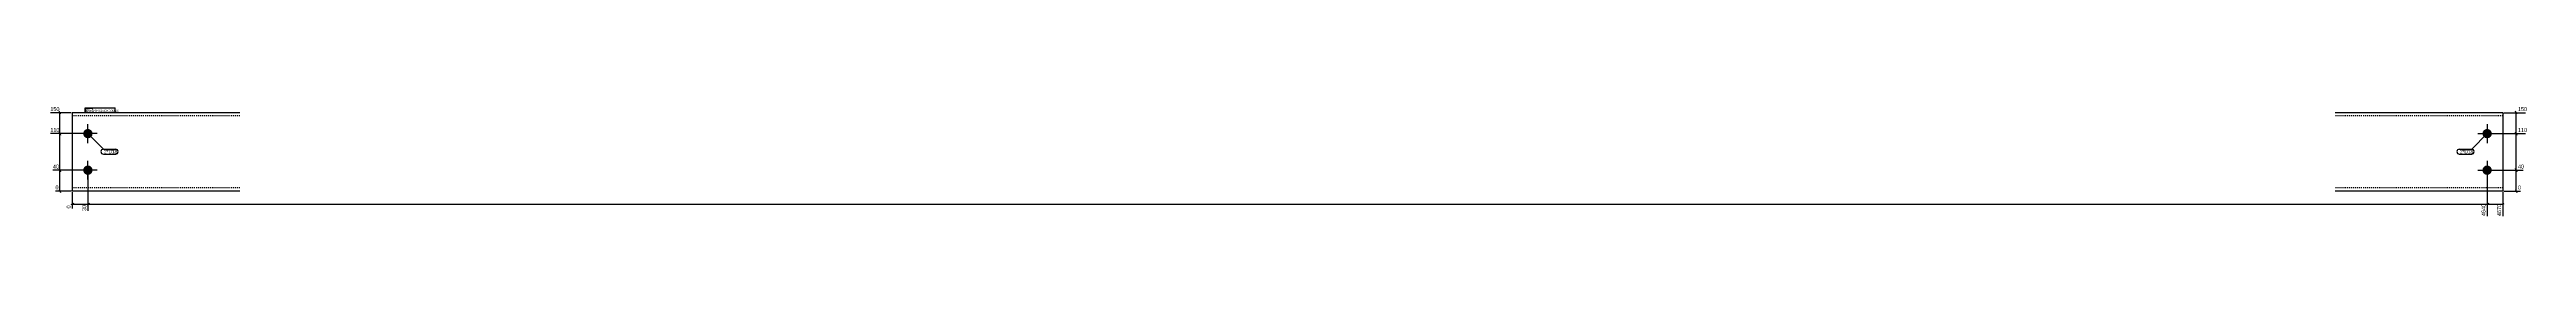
# Model space of a CAD drawing. Header units: millimetres. Extents: x 4 to 15104, y -24 to 217.
# Drawn here: x 4 to 4764, y 4 to 217 of the extents above; entities that cross this region are included whole.
import ezdxf

# ---------------------------------------------------------------- set-up
doc = ezdxf.new("R2010")
doc.units = ezdxf.units.MM
doc.linetypes.add('DXK_LINE_DOT2', pattern=[3.9198, 1.9599, -1.9599])
for name, color, linetype in [('MÅLSÆTNING', 7, 'Continuous'), ('STÅL', 7, 'Continuous'), ('TEKST', 7, 'Continuous')]:
    doc.layers.add(name, color=color, linetype=linetype)
doc.styles.add('Arial Narrow', font='ARIALN.TTF', dxfattribs={"height": 0.2})

msp = doc.modelspace()

# ---------------------------------------------------------------- hatches: boundary and pattern name
at = {"layer": 'STÅL', "linetype": 'Continuous'}
for points in [[(78.1, 154.9, -1), (78.1, 172.9, -1)], [(4688.1, 172.9, -1), (4688.1, 154.9, -1)], [(78.1, 84.9, -1), (78.1, 102.9, -1)], [(4688.1, 102.9, -1), (4688.1, 84.9, -1)]]:
    msp.add_hatch(color=3, dxfattribs=at).paths.add_polyline_path(points)

# ---------------------------------------------------------------- linework, layer by layer
at = {"layer": 'MÅLSÆTNING', "color": 7, "linetype": 'Continuous'}
for p, q in [((46, 203.9), (6, 203.9)), ((25.2, 200.9), (22.8, 206.9)), ((24, 163.9), (24, 203.9)), ((4720.1, 203.9), (4762, 203.9)), ((4745.2, 200.9), (4742.8, 206.9)), ((4744, 163.9), (4744, 203.9)), ((76.1, 163.9), (6, 163.9)), ((76.1, 163.9), (6, 163.9)), ((22.8, 166.9), (25.2, 160.9)), ((25.2, 160.9), (22.8, 166.9)), ((24, 93.9), (24, 163.9)), ((4690.1, 163.9), (4762, 163.9)), ((4690.1, 163.9), (4762, 163.9)), ((4742.8, 166.9), (4745.2, 160.9)), ((4745.2, 160.9), (4742.8, 166.9)), ((22.8, 96.9), (25.2, 90.9)), ((25.2, 90.9), (22.8, 96.9)), ((4745.2, 90.9), (4742.8, 96.9)), ((76.1, 93.9), (10.9, 93.9)), ((76.1, 93.9), (10.9, 93.9)), ((46.1, 53.9), (15.8, 53.9)), ((22.8, 56.9), (25.2, 50.9)), ((24, 53.9), (24, 93.9)), ((48, 51.9), (48, 20.6)), ((78.1, 91.9), (78.1, 15.8)), ((78.1, 91.9), (78.1, 15.8)), ((4688.1, 91.9), (4688.1, 6)), ((4690.1, 93.9), (4757.2, 93.9)), ((4718.1, 51.9), (4718.1, 6)), ((4720.1, 53.9), (4752.3, 53.9)), ((4742.8, 56.9), (4745.2, 50.9)), ((4744, 53.9), (4744, 93.9)), ((51, 30.1), (45, 27.7)), ((48, 28.9), (78.1, 28.9)), ((81.1, 30.1), (75.1, 27.7)), ((75.1, 27.7), (81.1, 30.1)), ((4691.1, 30.1), (4685.1, 27.7)), ((4688.1, 28.9), (4718.1, 28.9)), ((4715.1, 27.7), (4721.1, 30.1))]:
    msp.add_line(p, q, dxfattribs=at)
at = {"layer": 'STÅL', "color": 2, "linetype": 'Continuous'}
for p, q in [((370.1, 203.9), (48, 203.9)), ((48, 203.9), (48.1, 54.8)), ((4718.1, 203.9), (4396.1, 203.9)), ((4718.1, 203.9), (4718.1, 203)), ((4718.1, 203), (4718.1, 200.4)), ((4718.1, 200.4), (4718.1, 53.9)), ((48.1, 53.9), (48.1, 54.8)), ((370.1, 53.9), (48.1, 53.9)), ((4718.1, 53.9), (4396.1, 53.9))]:
    msp.add_line(p, q, dxfattribs=at)
at = {"layer": 'STÅL', "color": 7, "linetype": 'DXK_LINE_DOT2'}
for p, q in [((370.1, 197.9), (48, 197.9)), ((4718.1, 197.9), (4396.1, 197.9)), ((48.1, 59.9), (48.1, 60.4)), ((370.1, 59.9), (48.1, 59.9)), ((4718.1, 59.9), (4396.1, 59.9)), ((4718.1, 59.9), (4718.1, 60.4))]:
    msp.add_line(p, q, dxfattribs=at)
at = {"layer": 'STÅL', "color": 3, "linetype": 'Continuous'}
for p, q in [((96.1, 163.9), (60.1, 163.9)), ((78.1, 145.9), (78.1, 181.9)), ((4670.1, 163.9), (4706.1, 163.9)), ((4688.1, 181.9), (4688.1, 145.9)), ((78.1, 75.9), (78.1, 111.9)), ((4688.1, 111.9), (4688.1, 75.9)), ((96.1, 93.9), (60.1, 93.9)), ((4670.1, 93.9), (4706.1, 93.9))]:
    msp.add_line(p, q, dxfattribs=at)

# ---------------------------------------------------------------- next in the draw order: wipeouts: each hides what was drawn before it
at = {"color": 0, "linetype": 'Continuous'}
for points in [[(22.2, 205.5), (22.2, 216.7), (4.4, 216.7), (4.4, 205.5)], [(4763.6, 205.5), (4763.6, 216.7), (4745.8, 216.7), (4745.8, 205.5)], [(22.2, 165.5), (22.2, 176.7), (4.4, 176.7), (4.4, 165.5)], [(22.2, 95.5), (22.2, 106.7), (9.3, 106.7), (9.3, 95.5)], [(4758.8, 95.5), (4758.8, 106.7), (4745.8, 106.7), (4745.8, 95.5)], [(22.2, 55.5), (22.2, 66.7), (14.1, 66.7), (14.1, 55.5)], [(4753.9, 55.5), (4753.9, 66.7), (4745.8, 66.7), (4745.8, 55.5)], [(4716.5, 27.1), (4705.3, 27.1), (4705.3, 4.4), (4716.5, 4.4)]]:
    msp.add_wipeout(points, dxfattribs=at).dxf.layer = 'MÅLSÆTNING'
at = {"color": 0}
for points in [[(86.8, 205.3), (86.8, 212.3), (74, 212.3), (74, 205.3)], [(130.3, 126), (130.3, 133), (109, 133), (109, 126)], [(4657.2, 126), (4657.2, 133), (4635.8, 133), (4635.8, 126)]]:
    msp.add_wipeout(points, dxfattribs=at).dxf.layer = 'TEKST'

# ---------------------------------------------------------------- next in the draw order: linework, layer by layer
at = {"layer": 'MÅLSÆTNING', "color": 7, "linetype": 'Continuous'}
for p, q in [((4744, 93.9), (4744, 163.9)), ((4742.8, 96.9), (4745.2, 90.9)), ((4688.1, 91.9), (4688.1, 6)), ((4690.1, 93.9), (4757.2, 93.9)), ((78.1, 28.9), (4688.1, 28.9)), ((4685.1, 27.7), (4691.1, 30.1))]:
    msp.add_line(p, q, dxfattribs=at)

# ---------------------------------------------------------------- next in the draw order: texts
at = {"layer": 'MÅLSÆTNING', "color": 3, "linetype": 'Continuous', "style": 'Arial Narrow'}
for s, p in [('150', (6, 207.1)), ('150', (4747.4, 207.1)), ('110', (6, 167.1)), ('40', (10.9, 97.1)), ('40', (4747.4, 97.1)), ('0', (15.8, 57.1)), ('0', (4747.4, 57.1))]:
    msp.add_text(s, height=7.64, dxfattribs=at).set_placement(p)
msp.add_text('4670', height=7.64, rotation=90.0002, dxfattribs=at).set_placement((4714.9, 6))

# ---------------------------------------------------------------- next in the draw order: wipeouts: each hides what was drawn before it
at = {"color": 0}
for points in [[(86.8, 205.3), (86.8, 212.3), (74, 212.3), (74, 205.3)], [(130.3, 126), (130.3, 133), (109, 133), (109, 126)], [(4657.2, 126), (4657.2, 133), (4635.8, 133), (4635.8, 126)]]:
    msp.add_wipeout(points, dxfattribs=at).dxf.layer = 'TEKST'

# ---------------------------------------------------------------- next in the draw order: linework, layer by layer
at = {"layer": 'TEKST', "color": 7, "linetype": 'Continuous'}
for p, q in [((78.1, 163.9), (107.8, 134.2)), ((4688.1, 163.9), (4658.4, 134.2)), ((107.8, 134.2), (131.5, 134.2)), ((107.8, 124.8), (131.5, 124.8)), ((4634.6, 134.2), (4658.4, 134.2)), ((4634.6, 124.8), (4658.4, 124.8))]:
    msp.add_line(p, q, dxfattribs=at)
for centre, start, end in [((107.8, 129.5), 90, 270), ((131.5, 129.5), 270, 90), ((4634.6, 129.5), 90, 270), ((4658.4, 129.5), 270, 90)]:
    msp.add_arc(centre, 4.7, start, end, dxfattribs=at)

# ---------------------------------------------------------------- next in the draw order: texts
at = {"layer": 'TEKST', "color": 3, "style": 'Arial Narrow'}
for p in [(109, 126), (4635.8, 126)]:
    msp.add_text('2*D18', height=6.68, dxfattribs=at).set_placement(p)

# ---------------------------------------------------------------- next in the draw order: wipeouts: each hides what was drawn before it
at = {"color": 0, "linetype": 'Continuous'}
for points in [[(4763.6, 165.5), (4763.6, 176.7), (4745.8, 176.7), (4745.8, 165.5)], [(76.5, 27.1), (65.3, 27.1), (65.3, 14.1), (76.5, 14.1)], [(4686.5, 27.1), (4675.3, 27.1), (4675.3, 4.4), (4686.5, 4.4)]]:
    msp.add_wipeout(points, dxfattribs=at).dxf.layer = 'MÅLSÆTNING'
at = {"color": 0}
msp.add_wipeout([(129.1, 205.3), (129.1, 210.3), (88.9, 210.3), (88.9, 205.3)], dxfattribs=at).dxf.layer = 'TEKST'

# ---------------------------------------------------------------- next in the draw order: texts
at = {"layer": 'MÅLSÆTNING', "color": 3, "linetype": 'Continuous', "style": 'Arial Narrow'}
msp.add_text('110', height=7.64, dxfattribs=at).set_placement((4747.4, 167.1))
msp.add_text('4640', height=7.64, rotation=90.0002, dxfattribs=at).set_placement((4684.9, 6))

# ---------------------------------------------------------------- next in the draw order: wipeouts: each hides what was drawn before it
at = {"color": 0, "linetype": 'Continuous'}
msp.add_wipeout([(46.4, 27.1), (35.2, 27.1), (35.2, 19), (46.4, 19)], dxfattribs=at).dxf.layer = 'MÅLSÆTNING'
at = {"color": 0}
msp.add_wipeout([(129.1, 205.3), (129.1, 210.3), (88.9, 210.3), (88.9, 205.3)], dxfattribs=at).dxf.layer = 'TEKST'

# ---------------------------------------------------------------- next in the draw order: linework, layer by layer
at = {"layer": 'TEKST', "color": 7, "linetype": 'Continuous'}
for p, q in [((72.8, 213.5), (130.3, 213.5)), ((72.8, 204.1), (72.8, 213.5)), ((72.8, 204.1), (130.3, 204.1)), ((130.3, 204.1), (130.3, 213.5))]:
    msp.add_line(p, q, dxfattribs=at)

# ---------------------------------------------------------------- next in the draw order: texts
at = {"layer": 'MÅLSÆTNING', "color": 3, "linetype": 'Continuous', "style": 'Arial Narrow'}
for s, p in [('0', (44.8, 20.6)), ('30', (74.9, 15.8))]:
    msp.add_text(s, height=7.64, rotation=90.0002, dxfattribs=at).set_placement(p)
at = {"layer": 'TEKST', "color": 3, "style": 'Arial Narrow'}
for s, height, p in [('p54', 6.68, (74, 205.3)), ('RHS150X100X6', 4.772, (88.9, 205.3))]:
    msp.add_text(s, height=height, dxfattribs=at).set_placement(p)

doc.saveas('drawing.dxf')
